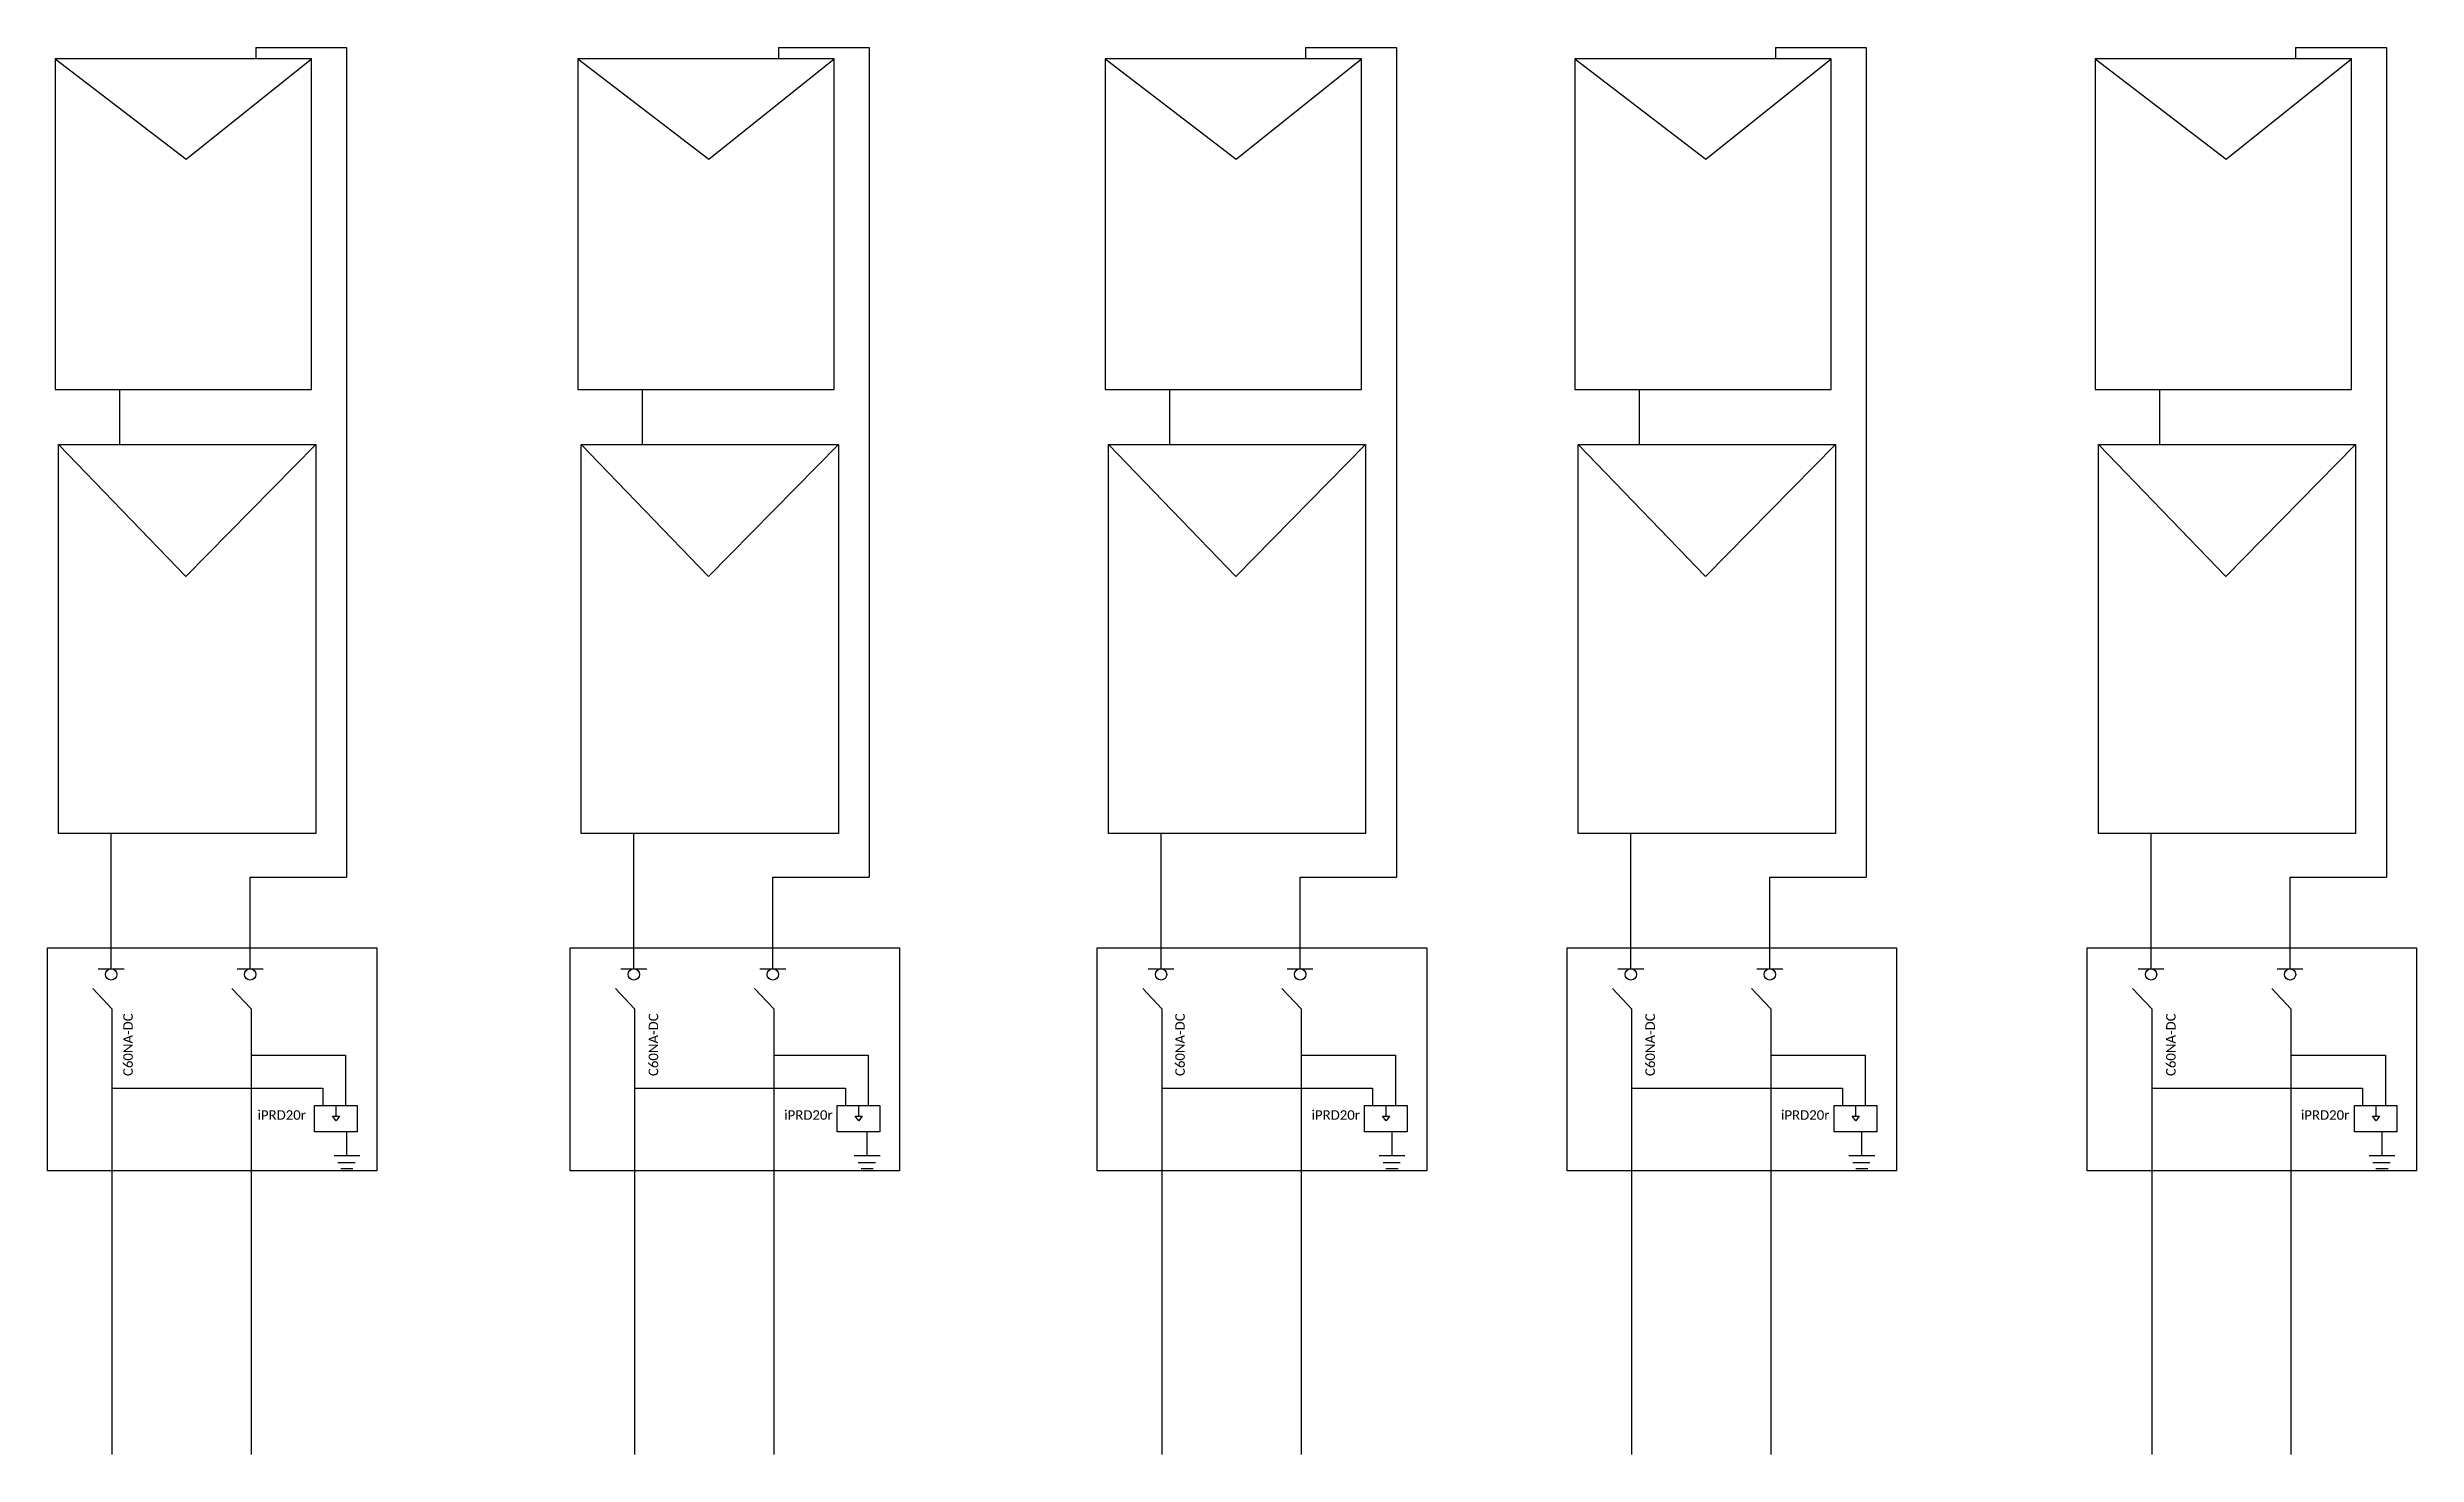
# Model space of a CAD drawing. Header units: inches. Extents: x 355 to 1848, y 183 to 399.
# Drawn here: x 991.57 to 1037.27, y 349.49 to 376.63 of the extents above; entities that cross this region are included whole.
import ezdxf

# ---------------------------------------------------------------- set-up
doc = ezdxf.new("R2010")
doc.units = ezdxf.units.IN
doc.header["$MEASUREMENT"] = 0
doc.styles.get("Standard").update_dxf_attribs({"font": 'arial.ttf'})

msp = doc.modelspace()

# ---------------------------------------------------------------- texts
at = {"char_height": 0.2, "attachment_point": 1, "rotation": 90}
for insert in [(993.03, 356.794), (1003.164, 356.794), (1013.322, 356.794), (1022.39, 356.794), (1032.434, 356.794)]:
    msp.add_mtext_dynamic_manual_height_columns('{\\fCalibri|b0|i0|c0|p34;\\H0.91667x;\\C5;C60NA-DC}', width=1.31569, gutter_width=1, heights=[0], dxfattribs=dict(at, insert=insert))
at = {"char_height": 0.2, "attachment_point": 1}
for insert in [(995.619, 356.134), (1005.779, 356.134), (1015.951, 356.134), (1025.006, 356.134), (1035.034, 356.134)]:
    msp.add_mtext_dynamic_manual_height_columns('{\\fCalibri|b0|i0|c0|p34;\\H0.91667x;\\C3;iPRD20r}', width=0.98739, gutter_width=1, heights=[0], dxfattribs=dict(at, insert=insert))

# ---------------------------------------------------------------- linework, layer by layer
at = {"color": 242, "true_color": 0xcd2027}
for p, q in [((995.585, 376.63), (995.585, 376.407)), ((995.585, 376.63), (997.336, 376.63)), ((997.336, 376.63), (997.336, 360.627)), ((1005.666, 376.63), (1005.666, 376.407)), ((1005.666, 376.63), (1007.418, 376.63)), ((1007.418, 376.63), (1007.418, 360.627)), ((1015.836, 376.63), (1015.836, 376.407)), ((1015.836, 376.63), (1017.588, 376.63)), ((1017.588, 376.63), (1017.588, 360.627)), ((1024.897, 376.63), (1024.897, 376.407)), ((1024.897, 376.63), (1026.648, 376.63)), ((1026.648, 376.63), (1026.648, 360.627)), ((1034.932, 376.63), (1034.932, 376.407)), ((1034.932, 376.63), (1036.683, 376.63)), ((1036.683, 376.63), (1036.683, 360.627)), ((995.478, 358.864), (995.478, 360.627)), ((995.478, 360.627), (997.336, 360.627)), ((1005.56, 358.864), (1005.56, 360.627)), ((1005.56, 360.627), (1007.418, 360.627)), ((1015.73, 358.864), (1015.73, 360.627)), ((1015.73, 360.627), (1017.588, 360.627)), ((1024.79, 358.864), (1024.79, 360.627)), ((1024.79, 360.627), (1026.648, 360.627)), ((1034.825, 358.864), (1034.825, 360.627)), ((1034.825, 360.627), (1036.683, 360.627)), ((995.125, 358.484), (995.496, 358.088)), ((1005.207, 358.484), (1005.578, 358.088)), ((1015.377, 358.484), (1015.748, 358.088)), ((1024.437, 358.484), (1024.808, 358.088)), ((1034.472, 358.484), (1034.843, 358.088))]:
    msp.add_line(p, q, dxfattribs=at)
for p, q in [((991.719, 376.407), (994.246, 374.474)), ((994.246, 374.474), (996.661, 376.407)), ((1001.801, 376.407), (1004.327, 374.474)), ((1004.327, 374.474), (1006.743, 376.407)), ((1011.971, 376.407), (1014.497, 374.474)), ((1014.497, 374.474), (1016.913, 376.407)), ((1021.031, 376.407), (1023.558, 374.474)), ((1023.558, 374.474), (1025.973, 376.407)), ((1031.066, 376.407), (1033.593, 374.474)), ((1033.593, 374.474), (1036.008, 376.407)), ((991.783, 368.974), (994.238, 366.424)), ((994.238, 366.424), (996.742, 368.974)), ((1001.865, 368.974), (1004.32, 366.424)), ((1004.32, 366.424), (1006.824, 368.974)), ((1012.035, 368.974), (1014.49, 366.424)), ((1014.49, 366.424), (1016.994, 368.974)), ((1021.095, 368.974), (1023.55, 366.424)), ((1023.55, 366.424), (1026.054, 368.974)), ((1031.13, 368.974), (1033.585, 366.424)), ((1033.585, 366.424), (1036.089, 368.974)), ((992.548, 358.864), (992.796, 358.864)), ((992.796, 358.864), (993.045, 358.864)), ((995.229, 358.864), (995.478, 358.864)), ((995.478, 358.864), (995.727, 358.864)), ((1002.629, 358.864), (1002.878, 358.864)), ((1002.878, 358.864), (1003.127, 358.864)), ((1005.311, 358.864), (1005.56, 358.864)), ((1005.56, 358.864), (1005.808, 358.864)), ((1012.8, 358.864), (1013.048, 358.864)), ((1013.048, 358.864), (1013.297, 358.864)), ((1015.481, 358.864), (1015.73, 358.864)), ((1015.73, 358.864), (1015.978, 358.864)), ((1021.86, 358.864), (1022.109, 358.864)), ((1022.109, 358.864), (1022.357, 358.864)), ((1024.541, 358.864), (1024.79, 358.864)), ((1024.79, 358.864), (1025.039, 358.864)), ((1031.895, 358.864), (1032.144, 358.864)), ((1032.144, 358.864), (1032.392, 358.864)), ((1034.576, 358.864), (1034.825, 358.864)), ((1034.825, 358.864), (1035.074, 358.864)), ((997.064, 356.023), (997.201, 356.023)), ((997.136, 355.93), (997.064, 356.023)), ((997.13, 356.225), (997.13, 356.023)), ((997.201, 356.023), (997.136, 355.93)), ((1007.146, 356.023), (1007.283, 356.023)), ((1007.217, 355.93), (1007.146, 356.023)), ((1007.212, 356.225), (1007.212, 356.023)), ((1007.283, 356.023), (1007.217, 355.93)), ((1017.316, 356.023), (1017.453, 356.023)), ((1017.387, 355.93), (1017.316, 356.023)), ((1017.382, 356.225), (1017.382, 356.023)), ((1017.453, 356.023), (1017.387, 355.93)), ((1026.377, 356.023), (1026.513, 356.023)), ((1026.448, 355.93), (1026.377, 356.023)), ((1026.442, 356.225), (1026.442, 356.023)), ((1026.513, 356.023), (1026.448, 355.93)), ((1036.412, 356.023), (1036.548, 356.023)), ((1036.483, 355.93), (1036.412, 356.023)), ((1036.477, 356.225), (1036.477, 356.023)), ((1036.548, 356.023), (1036.483, 355.93)), ((997.345, 355.259), (997.345, 355.717)), ((1007.38, 355.259), (1007.38, 355.717)), ((1017.504, 355.259), (1017.504, 355.717)), ((1026.564, 355.259), (1026.564, 355.717)), ((1036.599, 355.259), (1036.599, 355.717)), ((997.096, 355.259), (997.345, 355.259)), ((997.17, 355.129), (997.502, 355.129)), ((997.345, 355.259), (997.595, 355.259)), ((1007.131, 355.259), (1007.38, 355.259)), ((1007.205, 355.129), (1007.537, 355.129)), ((1007.38, 355.259), (1007.63, 355.259)), ((1017.255, 355.259), (1017.504, 355.259)), ((1017.329, 355.129), (1017.661, 355.129)), ((1017.504, 355.259), (1017.753, 355.259)), ((1026.315, 355.259), (1026.564, 355.259)), ((1026.389, 355.129), (1026.721, 355.129)), ((1026.564, 355.259), (1026.814, 355.259)), ((1036.35, 355.259), (1036.599, 355.259)), ((1036.424, 355.129), (1036.756, 355.129)), ((1036.599, 355.259), (1036.849, 355.259)), ((997.227, 355.012), (997.461, 355.012)), ((1007.262, 355.012), (1007.495, 355.012)), ((1017.386, 355.012), (1017.619, 355.012)), ((1026.446, 355.012), (1026.68, 355.012)), ((1036.481, 355.012), (1036.715, 355.012))]:
    msp.add_line(p, q)
at = {"color": 5}
for p, q in [((992.963, 368.974), (992.963, 370.034)), ((1003.044, 368.974), (1003.044, 370.034)), ((1013.215, 368.974), (1013.215, 370.034)), ((1022.275, 368.974), (1022.275, 370.034)), ((1032.31, 368.974), (1032.31, 370.034)), ((992.441, 358.484), (992.812, 358.088)), ((1002.523, 358.484), (1002.894, 358.088)), ((1012.693, 358.484), (1013.064, 358.088)), ((1021.753, 358.484), (1022.124, 358.088)), ((1031.788, 358.484), (1032.159, 358.088)), ((992.812, 356.562), (996.878, 356.562)), ((996.878, 356.562), (996.878, 356.225)), ((1002.894, 356.562), (1006.959, 356.562)), ((1006.959, 356.562), (1006.959, 356.225)), ((1013.064, 356.562), (1017.129, 356.562)), ((1017.129, 356.562), (1017.129, 356.225)), ((1022.124, 356.562), (1026.19, 356.562)), ((1026.19, 356.562), (1026.19, 356.225)), ((1032.159, 356.562), (1036.225, 356.562)), ((1036.225, 356.562), (1036.225, 356.225))]:
    msp.add_line(p, q, dxfattribs=at)
at = {"color": 177, "true_color": 0x293189}
for p, q in [((992.796, 358.864), (992.796, 361.471)), ((1002.878, 358.864), (1002.878, 361.471)), ((1013.048, 358.864), (1013.048, 361.471)), ((1022.109, 358.864), (1022.109, 361.471)), ((1032.144, 358.864), (1032.144, 361.471)), ((992.812, 358.088), (992.812, 349.494)), ((1002.894, 358.088), (1002.894, 349.494)), ((1013.064, 358.088), (1013.064, 349.494)), ((1022.124, 358.088), (1022.124, 349.494)), ((1032.159, 358.088), (1032.159, 349.494))]:
    msp.add_line(p, q, dxfattribs=at)
at = {"color": 244, "true_color": 0x991b1e}
for p, q in [((995.496, 358.088), (995.496, 349.494)), ((1005.578, 358.088), (1005.578, 349.494)), ((1015.748, 358.088), (1015.748, 349.494)), ((1024.808, 358.088), (1024.808, 349.494)), ((1034.843, 358.088), (1034.843, 349.494))]:
    msp.add_line(p, q, dxfattribs=at)
at = {"color": 1}
for p, q in [((995.496, 357.195), (997.317, 357.195)), ((997.317, 357.195), (997.317, 356.225)), ((1005.578, 357.195), (1007.399, 357.195)), ((1007.399, 357.195), (1007.399, 356.225)), ((1015.748, 357.195), (1017.569, 357.195)), ((1017.569, 357.195), (1017.569, 356.225)), ((1024.808, 357.195), (1026.629, 357.195)), ((1026.629, 357.195), (1026.629, 356.225)), ((1034.843, 357.195), (1036.664, 357.195)), ((1036.664, 357.195), (1036.664, 356.225))]:
    msp.add_line(p, q, dxfattribs=at)
for points in [[(991.719, 370.034), (996.661, 370.034), (996.661, 376.407), (991.719, 376.407)], [(1001.801, 370.034), (1006.743, 370.034), (1006.743, 376.407), (1001.801, 376.407)], [(1011.971, 370.034), (1016.913, 370.034), (1016.913, 376.407), (1011.971, 376.407)], [(1021.031, 370.034), (1025.973, 370.034), (1025.973, 376.407), (1021.031, 376.407)], [(1031.066, 370.034), (1036.008, 370.034), (1036.008, 376.407), (1031.066, 376.407)], [(991.783, 368.974), (996.742, 368.974), (996.742, 361.471), (991.783, 361.471)], [(1001.865, 368.974), (1006.824, 368.974), (1006.824, 361.471), (1001.865, 361.471)], [(1012.035, 368.974), (1016.994, 368.974), (1016.994, 361.471), (1012.035, 361.471)], [(1021.095, 368.974), (1026.054, 368.974), (1026.054, 361.471), (1021.095, 361.471)], [(1031.13, 368.974), (1036.089, 368.974), (1036.089, 361.471), (1031.13, 361.471)], [(991.566, 359.267), (997.919, 359.267), (997.919, 354.969), (991.566, 354.969)], [(1001.648, 359.267), (1008.001, 359.267), (1008.001, 354.969), (1001.648, 354.969)], [(1011.818, 359.267), (1018.171, 359.267), (1018.171, 354.969), (1011.818, 354.969)], [(1020.878, 359.267), (1027.231, 359.267), (1027.231, 354.969), (1020.878, 354.969)], [(1030.913, 359.267), (1037.266, 359.267), (1037.266, 354.969), (1030.913, 354.969)], [(996.72, 356.225), (997.54, 356.225), (997.54, 355.717), (996.72, 355.717)], [(1006.802, 356.225), (1007.622, 356.225), (1007.622, 355.717), (1006.802, 355.717)], [(1016.972, 356.225), (1017.792, 356.225), (1017.792, 355.717), (1016.972, 355.717)], [(1026.032, 356.225), (1026.852, 356.225), (1026.852, 355.717), (1026.032, 355.717)], [(1036.067, 356.225), (1036.887, 356.225), (1036.887, 355.717), (1036.067, 355.717)]]:
    msp.add_lwpolyline(points, close=True)
for centre in [(992.796, 358.754), (995.478, 358.754), (1002.878, 358.754), (1005.56, 358.754), (1013.048, 358.754), (1015.73, 358.754), (1022.109, 358.754), (1024.79, 358.754), (1032.144, 358.754), (1034.825, 358.754)]:
    msp.add_circle(centre, 0.11)

msp.set_redraw_order([(e.dxf.handle, doc.entitydb.next_handle()) for e in msp.query("TEXT MTEXT ATTDEF DIMENSION ARC_DIMENSION")])  # texts and dimensions are drawn at this point

doc.saveas('drawing.dxf')
